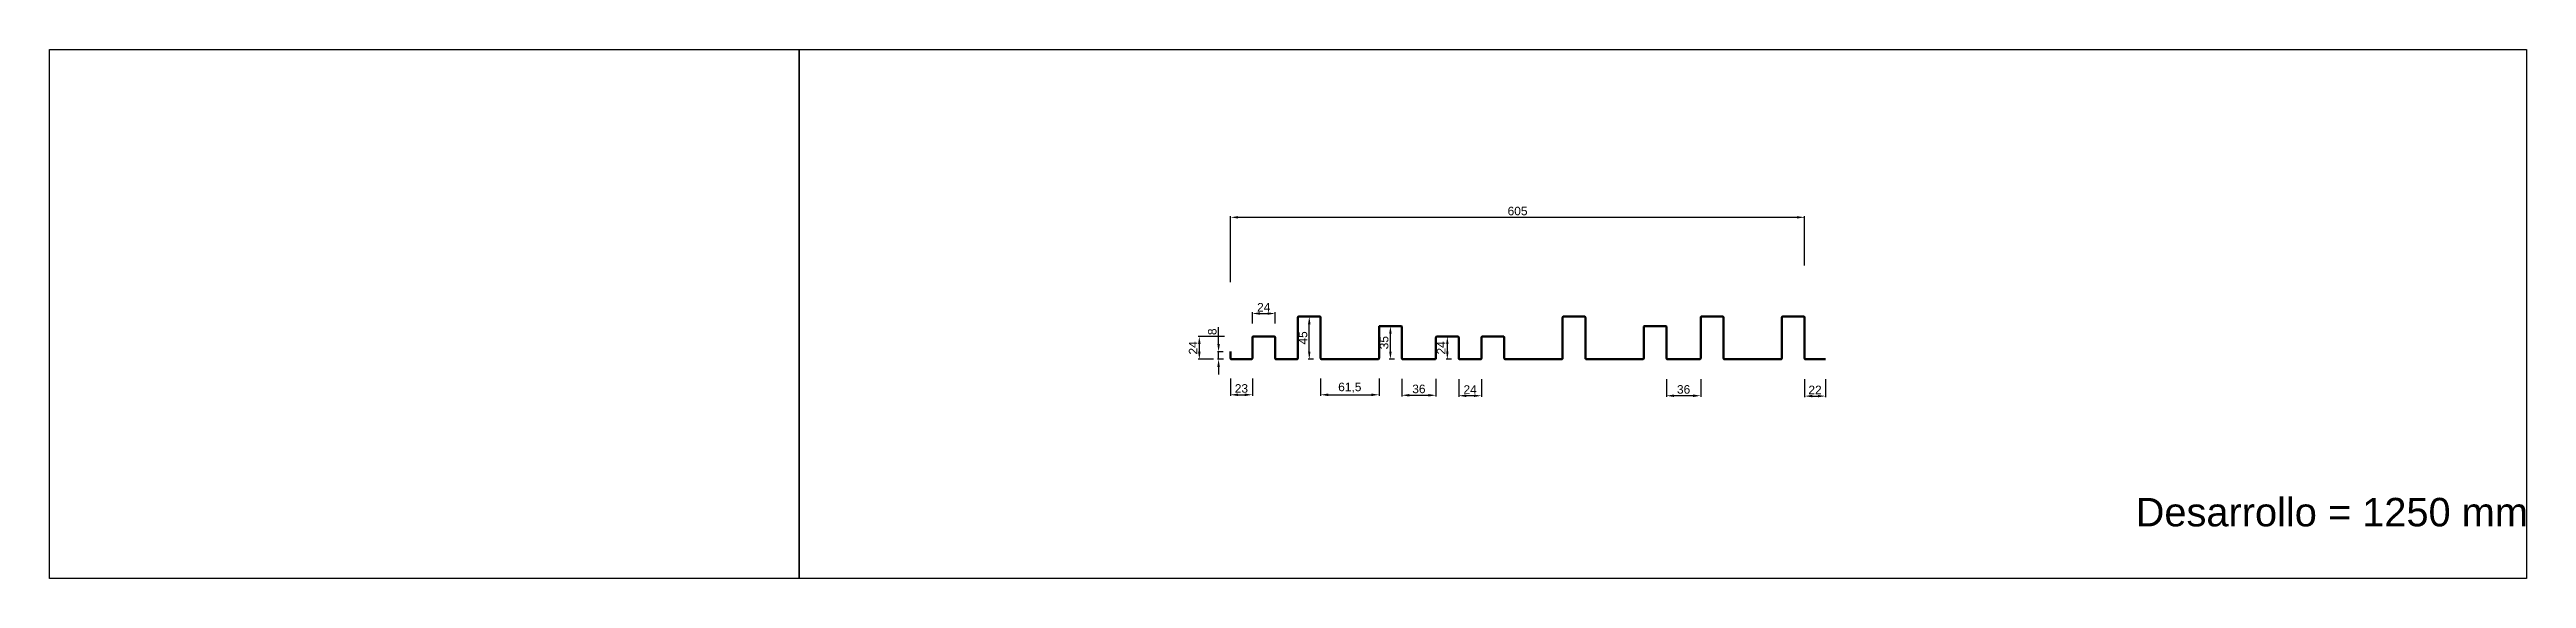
# Model space of a CAD drawing. Header units: millimetres. Extents: x 4334 to 41995838936, y 18500 to 30334.
# Drawn here: x 19183 to 21793, y 20088 to 20646 of the extents above; entities that cross this region are included whole.
import ezdxf

# ---------------------------------------------------------------- set-up
doc = ezdxf.new("R2010")
doc.units = ezdxf.units.MM
doc.layers.add('ANOTACIONES', color=7, linetype='Continuous', plot=False)
doc.layers.add('RECUADROS', color=253, linetype='Continuous')
doc.styles.get("Standard").update_dxf_attribs({"font": 'arial.ttf'})
doc.dimstyles.new('ISO-25', dxfattribs={"dimtxt": 9, "dimasz": 8, "dimexe": 1.25, "dimexo": 0.625, "dimgap": 2, "dimtad": 1, "dimdec": 1, "dimtxsty": 'Standard', "dimcen": 2.5, "dimadec": 0, "dimazin": 0, "dimtfac": 1, "dimtdec": 1, "dimtmove": 0, "dimatfit": 3, "dimfxl": 1, "dimarcsym": 0})

msp = doc.modelspace()

# ---------------------------------------------------------------- texts
at = {"layer": 'ANOTACIONES', "insert": (21381.33, 20173.1), "char_height": 30, "attachment_point": 1}
msp.add_mtext_dynamic_manual_height_columns('Desarrollo = 1250 mm', width=6765.1618, gutter_width=150, heights=[0], dxfattribs=at)

# ---------------------------------------------------------------- blocks, each defined once
blk = doc.blocks.new('*D539')
at = {"color": 0, "lineweight": -2, "transparency": 16777216}
for p, q in [((20427.4, 20400.6), (20427.4, 20470)), ((20435.4, 20468.8), (21024.4, 20468.8)), ((21032.4, 20418.1), (21032.4, 20470))]:
    blk.add_line(p, q, dxfattribs=at)
at = {"color": 0, "transparency": 16777216}
for points in [[(20435.4, 20470.1), (20435.4, 20467.5), (20427.4, 20468.8)], [(21024.4, 20470.1), (21024.4, 20467.5), (21032.4, 20468.8)]]:
    blk.add_solid(points, dxfattribs=at)
at = {"layer": 'Defpoints', "color": 0, "transparency": 16777216}
for p in [(21032.4, 20468.8), (21032.4, 20417.4), (20427.4, 20399.9)]:
    blk.add_point(p, dxfattribs=at)
at = {"color": 0, "transparency": 16777216, "insert": (20729.9, 20475.4), "char_height": 9, "attachment_point": 5}
blk.add_mtext('605', dxfattribs=at)
blk = doc.blocks.new('*D540')
at = {"color": 0, "lineweight": -2, "transparency": 16777216}
for p, q in [((20522.4, 20298.9), (20522.4, 20280.5)), ((20583.9, 20298.9), (20583.9, 20280.5)), ((20530.4, 20281.8), (20575.9, 20281.8))]:
    blk.add_line(p, q, dxfattribs=at)
at = {"color": 0, "transparency": 16777216}
for points in [[(20530.4, 20283.1), (20530.4, 20280.4), (20522.4, 20281.8)], [(20575.9, 20283.1), (20575.9, 20280.4), (20583.9, 20281.8)]]:
    blk.add_solid(points, dxfattribs=at)
at = {"layer": 'Defpoints', "color": 0, "transparency": 16777216}
for p in [(20522.4, 20299.6), (20583.9, 20299.6), (20583.9, 20281.8)]:
    blk.add_point(p, dxfattribs=at)
at = {"color": 0, "transparency": 16777216, "insert": (20553.1, 20289.2), "char_height": 9, "attachment_point": 5}
blk.add_mtext('61,5', dxfattribs=at)
blk = doc.blocks.new('*D541')
at = {"color": 0, "lineweight": -2, "transparency": 16777216}
for p, q in [((20607.9, 20298.7), (20607.9, 20280)), ((20643.9, 20298.7), (20643.9, 20280)), ((20615.9, 20281.3), (20635.9, 20281.3))]:
    blk.add_line(p, q, dxfattribs=at)
at = {"color": 0, "transparency": 16777216}
for points in [[(20615.9, 20282.6), (20615.9, 20279.9), (20607.9, 20281.3)], [(20635.9, 20282.6), (20635.9, 20279.9), (20643.9, 20281.3)]]:
    blk.add_solid(points, dxfattribs=at)
at = {"layer": 'Defpoints', "color": 0, "transparency": 16777216}
for p in [(20607.9, 20299.3), (20643.9, 20299.3), (20643.9, 20281.3)]:
    blk.add_point(p, dxfattribs=at)
at = {"color": 0, "transparency": 16777216, "insert": (20625.9, 20287.9), "char_height": 9, "attachment_point": 5}
blk.add_mtext('36', dxfattribs=at)
blk = doc.blocks.new('*D542')
at = {"color": 0, "lineweight": -2, "transparency": 16777216}
for p, q in [((20667.9, 20298.4), (20667.9, 20279.5)), ((20691.9, 20298.4), (20691.9, 20279.5)), ((20683.9, 20280.8), (20675.9, 20280.8))]:
    blk.add_line(p, q, dxfattribs=at)
at = {"color": 0, "transparency": 16777216}
for points in [[(20675.9, 20282.1), (20675.9, 20279.4), (20667.9, 20280.8)], [(20683.9, 20282.1), (20683.9, 20279.4), (20691.9, 20280.8)]]:
    blk.add_solid(points, dxfattribs=at)
at = {"layer": 'Defpoints', "color": 0, "transparency": 16777216}
for p in [(20667.9, 20299.1), (20691.9, 20299.1), (20667.9, 20280.8)]:
    blk.add_point(p, dxfattribs=at)
at = {"color": 0, "transparency": 16777216, "insert": (20679.9, 20287.3), "char_height": 9, "attachment_point": 5}
blk.add_mtext('24', dxfattribs=at)
blk = doc.blocks.new('*D543')
at = {"color": 0, "lineweight": -2, "transparency": 16777216}
for p, q in [((20886.9, 20298.4), (20886.9, 20279.5)), ((20922.9, 20298.4), (20922.9, 20279.5)), ((20914.9, 20280.8), (20894.9, 20280.8))]:
    blk.add_line(p, q, dxfattribs=at)
at = {"color": 0, "transparency": 16777216}
for points in [[(20894.9, 20282.1), (20894.9, 20279.4), (20886.9, 20280.8)], [(20914.9, 20282.1), (20914.9, 20279.4), (20922.9, 20280.8)]]:
    blk.add_solid(points, dxfattribs=at)
at = {"layer": 'Defpoints', "color": 0, "transparency": 16777216}
for p in [(20886.9, 20299.1), (20922.9, 20299.1), (20886.9, 20280.8)]:
    blk.add_point(p, dxfattribs=at)
at = {"color": 0, "transparency": 16777216, "insert": (20904.9, 20287.4), "char_height": 9, "attachment_point": 5}
blk.add_mtext('36', dxfattribs=at)
blk = doc.blocks.new('*D544')
at = {"color": 0, "lineweight": -2, "transparency": 16777216}
for p, q in [((20420.9, 20343.2), (20393.3, 20343.2)), ((20394.5, 20335.2), (20394.5, 20327.2)), ((20409.4, 20319.2), (20393.3, 20319.2))]:
    blk.add_line(p, q, dxfattribs=at)
at = {"color": 0, "transparency": 16777216}
for points in [[(20393.2, 20335.2), (20395.9, 20335.2), (20394.5, 20343.2)], [(20393.2, 20327.2), (20395.9, 20327.2), (20394.5, 20319.2)]]:
    blk.add_solid(points, dxfattribs=at)
at = {"layer": 'Defpoints', "color": 0, "transparency": 16777216}
for p in [(20421.5, 20343.2), (20394.5, 20319.2), (20410, 20319.2)]:
    blk.add_point(p, dxfattribs=at)
at = {"color": 0, "transparency": 16777216, "insert": (20388, 20331.2), "char_height": 9, "attachment_point": 5, "rotation": 90}
blk.add_mtext('24', dxfattribs=at)
blk = doc.blocks.new('*D545')
at = {"color": 0, "lineweight": -2, "transparency": 16777216}
for p, q in [((20427.4, 20298.9), (20427.4, 20280.5)), ((20450.4, 20298.9), (20450.4, 20280.5)), ((20435.4, 20281.8), (20442.4, 20281.8))]:
    blk.add_line(p, q, dxfattribs=at)
at = {"color": 0, "transparency": 16777216}
for points in [[(20435.4, 20283.1), (20435.4, 20280.4), (20427.4, 20281.8)], [(20442.4, 20283.1), (20442.4, 20280.4), (20450.4, 20281.8)]]:
    blk.add_solid(points, dxfattribs=at)
at = {"layer": 'Defpoints', "color": 0, "transparency": 16777216}
for p in [(20427.4, 20299.6), (20450.4, 20299.6), (20450.4, 20281.8)]:
    blk.add_point(p, dxfattribs=at)
at = {"color": 0, "transparency": 16777216, "insert": (20438.9, 20288.4), "char_height": 9, "attachment_point": 5}
blk.add_mtext('23', dxfattribs=at)
blk = doc.blocks.new('*D546')
at = {"color": 0, "lineweight": -2, "transparency": 16777216}
for p, q in [((21032.4, 20298.2), (21032.4, 20279.1)), ((21054.4, 20298.2), (21054.4, 20279.1)), ((21040.4, 20280.4), (21046.4, 20280.4))]:
    blk.add_line(p, q, dxfattribs=at)
at = {"color": 0, "transparency": 16777216}
for points in [[(21040.4, 20281.7), (21040.4, 20279.1), (21032.4, 20280.4)], [(21046.4, 20281.7), (21046.4, 20279.1), (21054.4, 20280.4)]]:
    blk.add_solid(points, dxfattribs=at)
at = {"layer": 'Defpoints', "color": 0, "transparency": 16777216}
for p in [(21032.4, 20298.9), (21054.4, 20298.9), (21054.4, 20280.4)]:
    blk.add_point(p, dxfattribs=at)
at = {"color": 0, "transparency": 16777216, "insert": (21043.4, 20286.9), "char_height": 9, "attachment_point": 5}
blk.add_mtext('22', dxfattribs=at)
blk = doc.blocks.new('*D547')
at = {"color": 0, "lineweight": -2, "transparency": 16777216}
for p, q in [((20521.8, 20364.2), (20509.1, 20364.2)), ((20510.4, 20327.2), (20510.4, 20356.2)), ((20514.8, 20319.2), (20509.1, 20319.2))]:
    blk.add_line(p, q, dxfattribs=at)
at = {"color": 0, "transparency": 16777216}
for points in [[(20509.1, 20356.2), (20511.7, 20356.2), (20510.4, 20364.2)], [(20509.1, 20327.2), (20511.7, 20327.2), (20510.4, 20319.2)]]:
    blk.add_solid(points, dxfattribs=at)
at = {"layer": 'Defpoints', "color": 0, "transparency": 16777216}
for p in [(20510.4, 20364.2), (20522.4, 20364.2), (20515.5, 20319.2)]:
    blk.add_point(p, dxfattribs=at)
at = {"color": 0, "transparency": 16777216, "insert": (20503.8, 20341.7), "char_height": 9, "attachment_point": 5, "rotation": 90}
blk.add_mtext('45', dxfattribs=at)
blk = doc.blocks.new('*D548')
at = {"color": 0, "lineweight": -2, "transparency": 16777216}
for p, q in [((20607.3, 20354.2), (20594.6, 20354.2)), ((20595.9, 20327.2), (20595.9, 20346.2)), ((20600.3, 20319.2), (20594.6, 20319.2))]:
    blk.add_line(p, q, dxfattribs=at)
at = {"color": 0, "transparency": 16777216}
for points in [[(20594.6, 20346.2), (20597.2, 20346.2), (20595.9, 20354.2)], [(20594.6, 20327.2), (20597.2, 20327.2), (20595.9, 20319.2)]]:
    blk.add_solid(points, dxfattribs=at)
at = {"layer": 'Defpoints', "color": 0, "transparency": 16777216}
for p in [(20595.9, 20354.2), (20607.9, 20354.2), (20601, 20319.2)]:
    blk.add_point(p, dxfattribs=at)
at = {"color": 0, "transparency": 16777216, "insert": (20589.3, 20336.7), "char_height": 9, "attachment_point": 5, "rotation": 90}
blk.add_mtext('35', dxfattribs=at)
blk = doc.blocks.new('*D549')
at = {"color": 0, "lineweight": -2, "transparency": 16777216}
for p, q in [((20667.3, 20343.2), (20654.6, 20343.2)), ((20655.9, 20327.2), (20655.9, 20335.2)), ((20660.3, 20319.2), (20654.6, 20319.2))]:
    blk.add_line(p, q, dxfattribs=at)
at = {"color": 0, "transparency": 16777216}
for points in [[(20654.6, 20335.2), (20657.2, 20335.2), (20655.9, 20343.2)], [(20654.6, 20327.2), (20657.2, 20327.2), (20655.9, 20319.2)]]:
    blk.add_solid(points, dxfattribs=at)
at = {"layer": 'Defpoints', "color": 0, "transparency": 16777216}
for p in [(20655.9, 20343.2), (20667.9, 20343.2), (20661, 20319.2)]:
    blk.add_point(p, dxfattribs=at)
at = {"color": 0, "transparency": 16777216, "insert": (20649.4, 20331.2), "char_height": 9, "attachment_point": 5, "rotation": 90}
blk.add_mtext('24', dxfattribs=at)
blk = doc.blocks.new('*D550')
at = {"color": 0, "lineweight": -2, "transparency": 16777216}
for p, q in [((20450.4, 20356.9), (20450.4, 20368.7)), ((20458.4, 20367.4), (20466.4, 20367.4)), ((20474.4, 20356.9), (20474.4, 20368.7))]:
    blk.add_line(p, q, dxfattribs=at)
at = {"color": 0, "transparency": 16777216}
for points in [[(20458.4, 20368.8), (20458.4, 20366.1), (20450.4, 20367.4)], [(20466.4, 20368.8), (20466.4, 20366.1), (20474.4, 20367.4)]]:
    blk.add_solid(points, dxfattribs=at)
at = {"layer": 'Defpoints', "color": 0, "transparency": 16777216}
for p in [(20474.4, 20367.4), (20450.4, 20356.3), (20474.4, 20356.3)]:
    blk.add_point(p, dxfattribs=at)
at = {"color": 0, "transparency": 16777216, "insert": (20462.4, 20374), "char_height": 9, "attachment_point": 5}
blk.add_mtext('24', dxfattribs=at)
blk = doc.blocks.new('*D551')
at = {"color": 0, "lineweight": -2, "transparency": 16777216}
for p, q in [((20414.8, 20335.2), (20414.8, 20353.2)), ((20419.6, 20327.2), (20413.6, 20327.2)), ((20420.1, 20319.2), (20413.6, 20319.2)), ((20414.8, 20319.2), (20414.8, 20327.2)), ((20414.8, 20311.2), (20414.8, 20303.2))]:
    blk.add_line(p, q, dxfattribs=at)
at = {"color": 0, "transparency": 16777216}
for points in [[(20413.5, 20335.2), (20416.2, 20335.2), (20414.8, 20327.2)], [(20413.5, 20311.2), (20416.2, 20311.2), (20414.8, 20319.2)]]:
    blk.add_solid(points, dxfattribs=at)
at = {"layer": 'Defpoints', "color": 0, "transparency": 16777216}
for p in [(20414.8, 20327.2), (20420.2, 20327.2), (20420.7, 20319.2)]:
    blk.add_point(p, dxfattribs=at)
at = {"color": 0, "transparency": 16777216, "insert": (20408.2, 20348.2), "char_height": 9, "attachment_point": 5, "rotation": 90}
blk.add_mtext('8', dxfattribs=at)

# ---------------------------------------------------------------- dimensions: what is measured, and where the dimension line sits
for base, p1, p2, picture, middle in [((21032.39, 20468.79), (20427.39, 20399.95), (21032.39, 20417.45), '*D539', (20729.89, 20475.39)), ((20474.39, 20367.44), (20450.39, 20356.27), (20474.39, 20356.27), '*D550', (20462.39, 20373.96)), ((20450.39, 20281.77), (20427.39, 20299.56), (20450.39, 20299.56), '*D545', (20438.89, 20288.36)), ((20583.89, 20281.77), (20522.39, 20299.56), (20583.89, 20299.56), '*D540', (20553.14, 20289.17)), ((20643.89, 20281.25), (20607.89, 20299.3), (20643.89, 20299.3), '*D541', (20625.89, 20287.85)), ((20667.89, 20280.77), (20691.89, 20299.06), (20667.89, 20299.06), '*D542', (20679.89, 20287.28)), ((20886.89, 20280.77), (20922.89, 20299.06), (20886.89, 20299.06), '*D543', (20904.89, 20287.36)), ((21054.39, 20280.4), (21032.39, 20298.87), (21054.39, 20298.87), '*D546', (21043.39, 20286.92))]:
    dim = msp.add_linear_dim(base=base, p1=p1, p2=p2, dimstyle='ISO-25')
    dim.commit()
    dim.dimension.update_dxf_attribs({"geometry": picture, "text_midpoint": middle})
for base, p1, p2, picture, middle in [((20510.39, 20364.23), (20515.45, 20319.23), (20522.39, 20364.23), '*D547', (20503.81, 20341.73)), ((20394.55, 20319.23), (20421.53, 20343.23), (20410.03, 20319.23), '*D544', (20388.03, 20331.23)), ((20414.84, 20327.23), (20420.68, 20319.23), (20420.18, 20327.23), '*D551', (20408.24, 20348.19)), ((20595.89, 20354.23), (20600.95, 20319.23), (20607.89, 20354.23), '*D548', (20589.29, 20336.73)), ((20655.89, 20343.23), (20660.95, 20319.23), (20667.89, 20343.23), '*D549', (20649.37, 20331.23))]:
    dim = msp.add_linear_dim(base=base, p1=p1, p2=p2, angle=90, dimstyle='ISO-25')
    dim.commit()
    dim.dimension.update_dxf_attribs({"geometry": picture, "text_midpoint": middle})

# ---------------------------------------------------------------- linework, layer by layer
at = {"color": 1, "lineweight": 50}
msp.add_lwpolyline([(20427.39, 20327.23), (20427.39, 20320.23, 0.4142136), (20428.39, 20319.23), (20449.39, 20319.23, 0.4142136), (20450.39, 20320.23), (20450.39, 20342.23, -0.4142136), (20451.39, 20343.23), (20473.39, 20343.23, -0.4142136), (20474.39, 20342.23), (20474.39, 20320.23, 0.4142136), (20475.39, 20319.23), (20497.39, 20319.23, 0.4142136), (20498.39, 20320.23), (20498.39, 20363.23, -0.4142136), (20499.39, 20364.23), (20521.39, 20364.23, -0.4142136), (20522.39, 20363.23), (20522.39, 20320.23, 0.4142136), (20523.39, 20319.23), (20582.89, 20319.23, 0.4142136), (20583.89, 20320.23), (20583.89, 20353.23, -0.4142136), (20584.89, 20354.23), (20606.89, 20354.23, -0.4142136), (20607.89, 20353.23), (20607.89, 20320.23, 0.4142136), (20608.89, 20319.23), (20642.89, 20319.23, 0.4142136), (20643.89, 20320.23), (20643.89, 20342.23, -0.4142136), (20644.89, 20343.23), (20666.89, 20343.23, -0.4142136), (20667.89, 20342.23), (20667.89, 20320.23, 0.4142136), (20668.89, 20319.23), (20690.89, 20319.23, 0.4142136), (20691.89, 20320.23), (20691.89, 20342.23, -0.4142136), (20692.89, 20343.23), (20714.89, 20343.23, -0.4142136), (20715.89, 20342.23), (20715.89, 20320.23, 0.4142136), (20716.89, 20319.23), (20776.39, 20319.23, 0.4142136), (20777.39, 20320.23), (20777.39, 20363.23, -0.4142136), (20778.39, 20364.23), (20800.39, 20364.23, -0.4142136), (20801.39, 20363.23), (20801.39, 20320.23, 0.4142136), (20802.39, 20319.23), (20861.89, 20319.23, 0.4142136), (20862.89, 20320.23), (20862.89, 20353.23, -0.4142136), (20863.89, 20354.23), (20885.89, 20354.23, -0.4142136), (20886.89, 20353.23), (20886.89, 20320.23, 0.4142136), (20887.89, 20319.23), (20921.89, 20319.23, 0.4142136), (20922.89, 20320.23), (20922.89, 20363.23, -0.4142136), (20923.89, 20364.23), (20945.89, 20364.23, -0.4142136), (20946.89, 20363.23), (20946.89, 20320.23, 0.4142136), (20947.89, 20319.23), (21007.39, 20319.23, 0.4142136), (21008.39, 20320.23), (21008.39, 20363.23, -0.4142136), (21009.39, 20364.23), (21031.39, 20364.23, -0.4142136), (21032.39, 20363.23), (21032.39, 20320.23, 0.4142136), (21033.39, 20319.23), (21054.39, 20319.23)], format="xyb", dxfattribs=at)
at = {"layer": 'RECUADROS', "color": 0, "lineweight": 30}
for points in [[(19182.79, 20645.64), (19972.9, 20645.64), (19972.9, 20088.19), (19182.79, 20088.19)], [(19972.9, 20645.64), (21793.17, 20645.64), (21793.17, 20088.19), (19972.9, 20088.19)]]:
    msp.add_lwpolyline(points, close=True, dxfattribs=at)

msp.set_redraw_order([(e.dxf.handle, doc.entitydb.next_handle()) for e in msp.query("TEXT MTEXT ATTDEF DIMENSION ARC_DIMENSION")])  # texts and dimensions are drawn at this point

doc.saveas('drawing.dxf')
